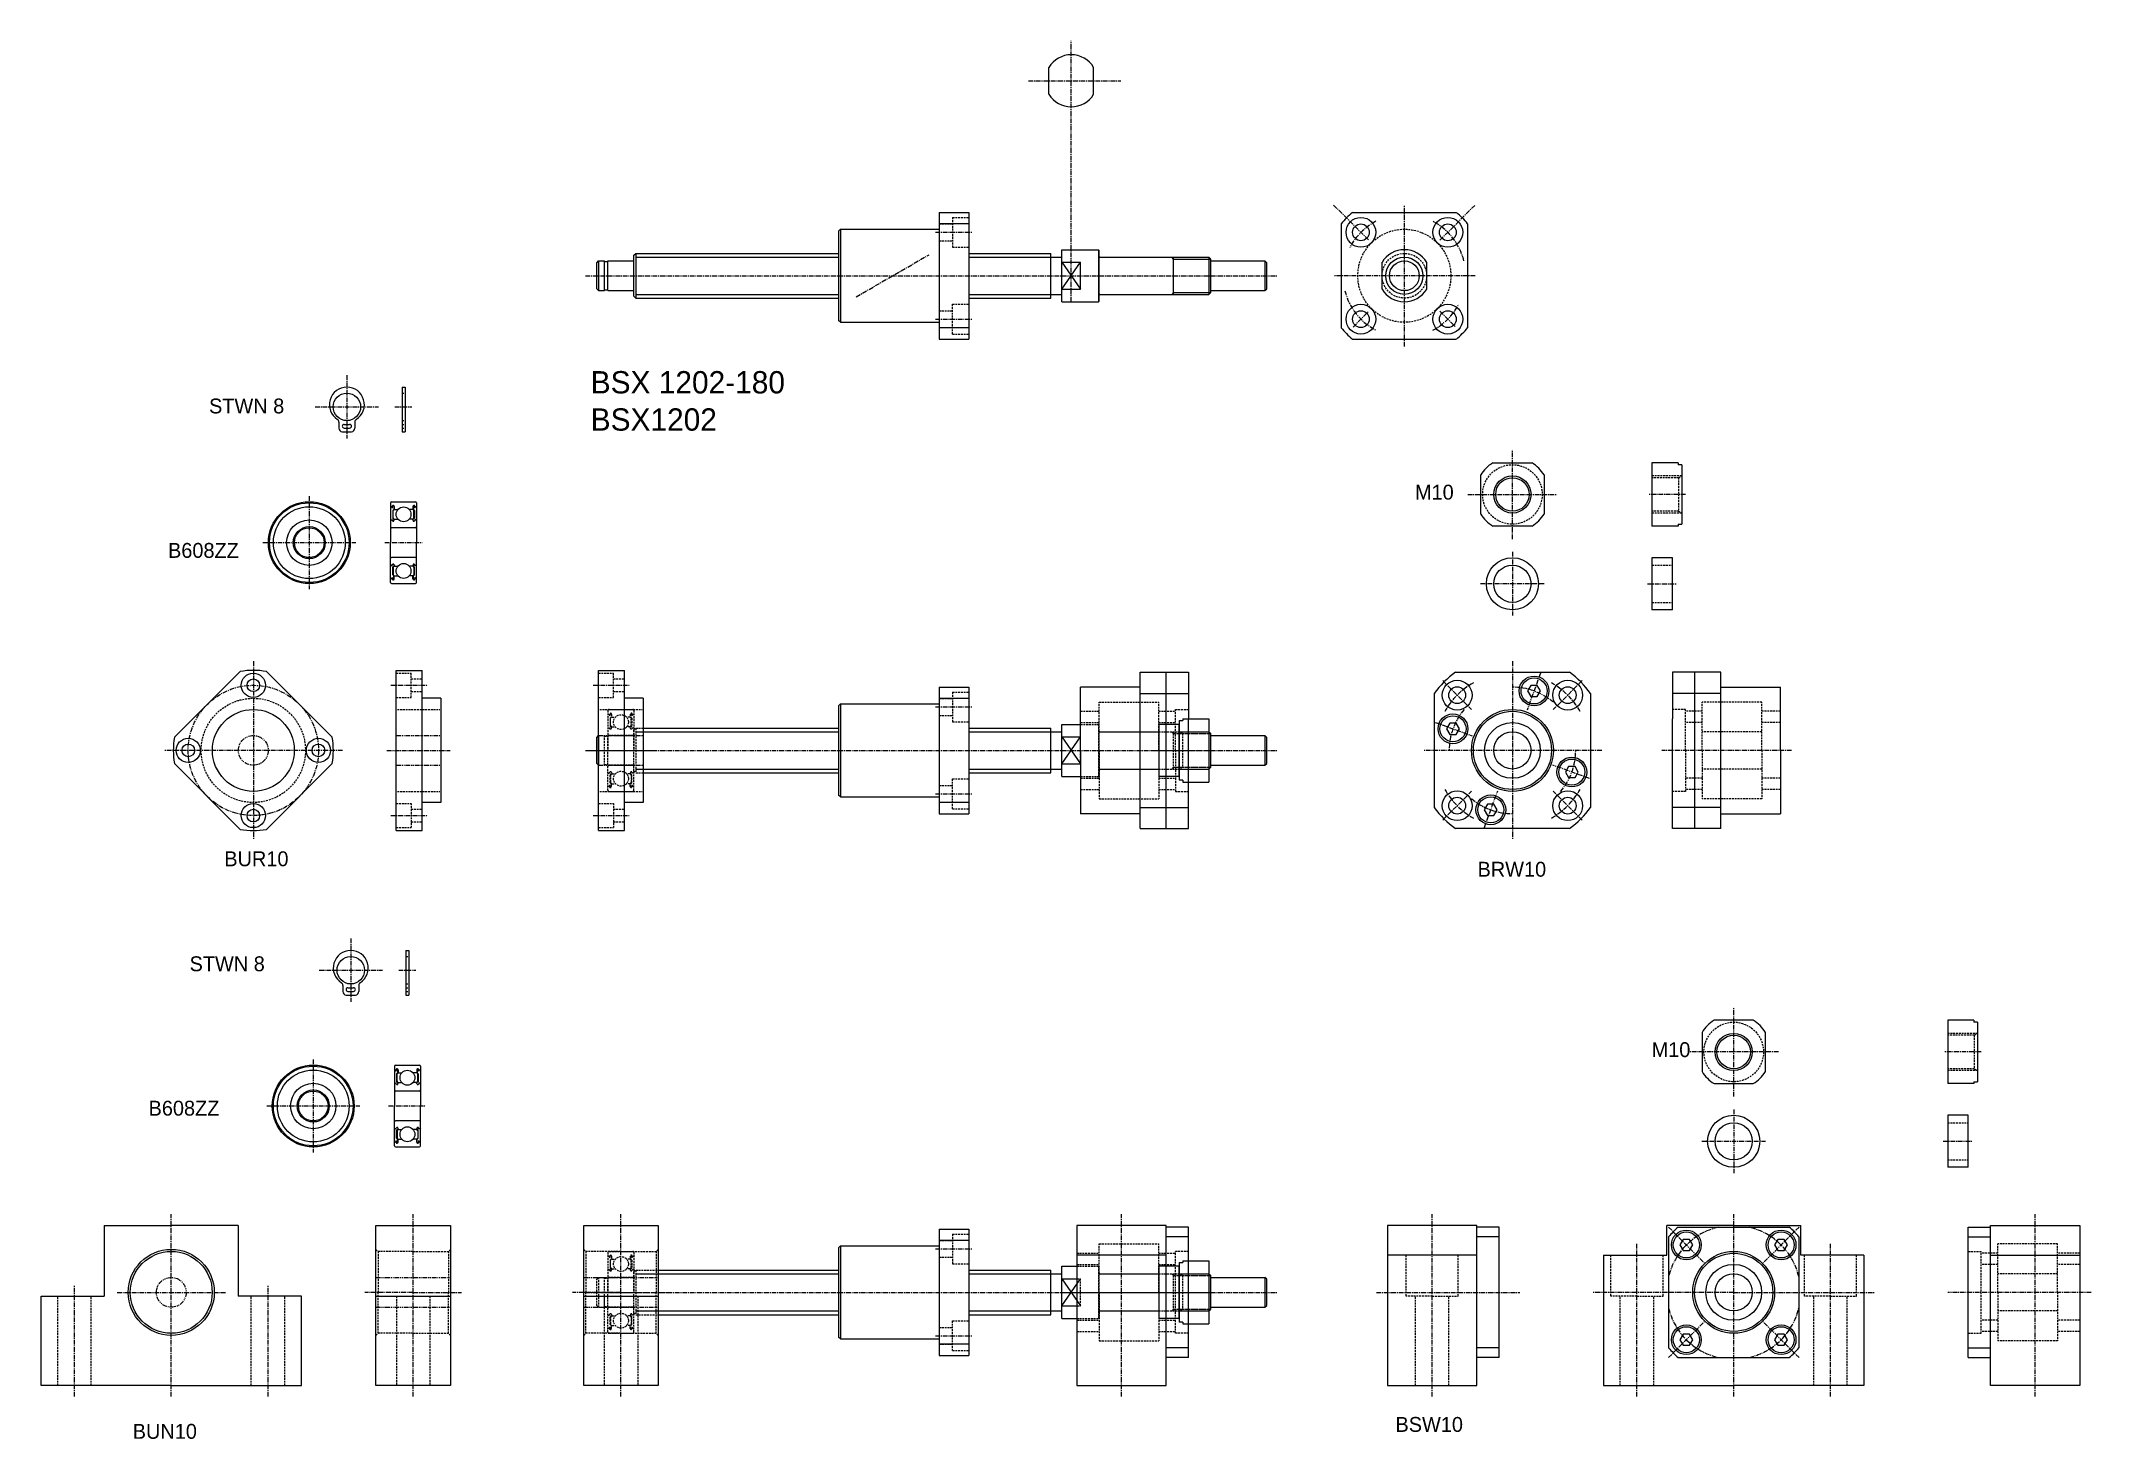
# Model space of a CAD drawing. Extents: x -129 to 421, y -253 to 123.
import ezdxf

# ---------------------------------------------------------------- set-up
doc = ezdxf.new("R2010")
doc.units = 0
for name, pattern in [('CENTER', [2, 1.25, -0.25, 0.25, -0.25]), ('DASHED', [0.75, 0.5, -0.25]), ('PHANTOM', [2.5, 1.25, -0.25, 0.25, -0.25, 0.25, -0.25])]:
    doc.linetypes.add(name, pattern=pattern)
doc.layers.get('0').update_dxf_attribs({"linetype": 'CONTINUOUS'})
doc.layers.add('CENTER', color=1, linetype='CENTER')

msp = doc.modelspace()

# ---------------------------------------------------------------- texts
at = {"color": 7, "linetype": 'CONTINUOUS'}
for s, height, p in [('BSX 1202-180', 6, (18.38, 28.38)), ('STWN 8', 4, (-84.17, 23.01)), ('BSX1202', 6, (18.38, 18.38)), ('STWN 8', 4, (-89.4, -126.86))]:
    msp.add_text(s, height=height, dxfattribs=at).set_placement(p)
for s, p in [('M10', (239.85, -0.14)), ('B608ZZ', (-95.19, -15.79)), ('BUR10', (-80.07, -98.65)), ('BRW10', (256.66, -101.46)), ('M10', (303.43, -149.93)), ('B608ZZ', (-100.42, -165.66)), ('BSW10', (234.61, -250.63)), ('BUN10', (-104.68, -252.49))]:
    msp.add_text(s, height=4).set_placement(p)

# ---------------------------------------------------------------- blocks, each defined once
blk = doc.blocks.new('BUN10-H')
at = {"color": 7, "linetype": 'CONTINUOUS'}
for p, q in [((-18, 0), (0, 0)), ((-18, 0), (-18, -19)), ((18, 0), (0, 0)), ((18, 0), (18, -19)), ((-35, -43), (-35, -19)), ((35, -43), (35, -19)), ((0, -43), (-35, -43)), ((0, -43), (35, -43))]:
    blk.add_line(p, q, dxfattribs=at)
at = {"color": 3, "linetype": 'DASHED'}
for p, q in [((-30.5, -43), (-30.5, -19)), ((-21.5, -43), (-21.5, -19)), ((21.5, -43), (21.5, -19)), ((30.5, -43), (30.5, -19))]:
    blk.add_line(p, q, dxfattribs=at)
at = {"color": 7, "linetype": 'CONTINUOUS'}
for points in [[(-35, -19), (-18, -19)], [(35, -19), (18, -19)]]:
    blk.add_lwpolyline(points, dxfattribs=at)
for radius in [11.55, 11]:
    blk.add_circle((0, -18), radius, dxfattribs=at)
at = {"color": 3, "linetype": 'PHANTOM'}
blk.add_circle((0, -18), 4, dxfattribs=at)
at = {"layer": 'CENTER', "color": 1, "linetype": 'CENTER'}
for p, q in [((0, -46), (0, 3)), ((-26, -46), (-26, -16)), ((26, -46), (26, -16)), ((-14.55, -18), (14.55, -18))]:
    blk.add_line(p, q, dxfattribs=at)
blk = doc.blocks.new('BUR10-H')
at = {"color": 7, "linetype": 'CONTINUOUS'}
for p, q in [((-21.21, 3.54), (-3.54, 21.21)), ((21.21, 3.54), (3.54, 21.21)), ((-3.54, -21.21), (-21.21, -3.54)), ((3.54, -21.21), (21.21, -3.54))]:
    blk.add_line(p, q, dxfattribs=at)
for centre, radius in [((0, 17.5), 3.25), ((0, 17.5), 1.7), ((0, 0), 11), ((-17.5, 0), 3.25), ((-17.5, 0), 1.7), ((17.5, 0), 3.25), ((17.5, 0), 1.7), ((0, -17.5), 3.25), ((0, -17.5), 1.7)]:
    blk.add_circle(centre, radius, dxfattribs=at)
at = {"color": 3, "linetype": 'DASHED'}
blk.add_circle((0, 0), 14, dxfattribs=at)
at = {"color": 3, "linetype": 'PHANTOM'}
blk.add_circle((0, 0), 4, dxfattribs=at)
at = {"color": 7, "linetype": 'CONTINUOUS'}
for start, end in [(80.516, 99.484), (170.516, 189.484), (350.516, 9.484), (260.516, 279.484)]:
    blk.add_arc((0, 0), 21.5, start, end, dxfattribs=at)
at = {"layer": 'CENTER'}
blk.add_line((0, 24), (0, -24), dxfattribs=at)
at = {"layer": 'CENTER', "linetype": 'CENTER'}
blk.add_line((24, 0), (-24, 0), dxfattribs=at)
blk.add_circle((0, 0), 17.5, dxfattribs=at)
blk = doc.blocks.new('BUR10-V')
at = {"color": 7, "linetype": 'CONTINUOUS'}
for p, q in [((-12, -21.5), (-12, 21.5)), ((-12, 21.5), (-5, 21.5)), ((-5, -21.5), (-5, 21.5)), ((0, 14), (-5, 14)), ((0, 14), (0, -14)), ((0, -14), (-5, -14)), ((-12, -21.5), (-5, -21.5))]:
    blk.add_line(p, q, dxfattribs=at)
at = {"color": 3, "linetype": 'DASHED'}
for p, q in [((-12, 20.75), (-8, 20.75)), ((-8, 14.25), (-8, 20.75)), ((-8, 19.2), (-5, 19.2)), ((-12, 14.25), (-8, 14.25)), ((-8, 15.8), (-5, 15.8)), ((-11.7, 11), (-0.3, 11)), ((-11.7, -11), (-0.3, -11)), ((-12, -14.25), (-8, -14.25)), ((-8, -14.25), (-8, -20.75)), ((-8, -15.8), (-5, -15.8)), ((-12, -20.75), (-8, -20.75)), ((-8, -19.2), (-5, -19.2))]:
    blk.add_line(p, q, dxfattribs=at)
at = {"color": 3, "linetype": 'PHANTOM'}
for p, q in [((-12, 4), (0, 4)), ((-12, -4), (0, -4))]:
    blk.add_line(p, q, dxfattribs=at)
at = {"layer": 'CENTER', "linetype": 'CENTER'}
for p, q in [((-13.5, 17.5), (-3.5, 17.5)), ((-14.5, 0), (2.5, 0)), ((-13.5, -17.5), (-3.5, -17.5))]:
    blk.add_line(p, q, dxfattribs=at)
blk = doc.blocks.new('M10NAT-V')
at = {"color": 7, "linetype": 'CONTINUOUS'}
for p, q in [((7, 8.5), (0, 8.5)), ((0, 8.5), (0, -8.5)), ((7, 8.5), (7, 8)), ((8, 8), (7, 8)), ((8, 8), (8, -8)), ((7, -8.5), (0, -8.5)), ((7, -8), (7, -8.5)), ((7, -8), (8, -8))]:
    blk.add_line(p, q, dxfattribs=at)
at = {"color": 3, "linetype": 'DASHED'}
for p, q in [((8, 5), (0, 5)), ((7.13, 4.5), (0, 4.5)), ((7.13, 4.5), (8, 5)), ((7.13, 4.5), (7.13, -4.5)), ((7.13, -4.5), (0, -4.5)), ((8, -5), (0, -5)), ((7.13, -4.5), (8, -5))]:
    blk.add_line(p, q, dxfattribs=at)
at = {"layer": 'CENTER', "color": 1, "linetype": 'CENTER'}
blk.add_line((9, 0), (-1, 0), dxfattribs=at)
blk = doc.blocks.new('BSX1202')
at = {"color": 7, "linetype": 'CONTINUOUS'}
for p, q in [((-8, 17), (-8, -17)), ((-8, 17), (0, 17)), ((0, 17), (0, -17)), ((-35, 12), (-34.5, 12.5)), ((-35, 12), (-35, -12)), ((-34.5, 12.5), (-8, 12.5)), ((-34.5, 12.5), (-34.5, -12.5)), ((0, 13.96), (-8, 13.96)), ((-90, 5.5), (-89.5, 6)), ((-89.5, 6), (-35, 6)), ((-89.5, 6), (-89.5, -6)), ((0, 6), (22, 6)), ((22, -6), (22, 6)), ((25, 7), (34.8, 7)), ((25, -7), (25, 7)), ((34.8, 7), (34.8, -7)), ((34.8, 7), (35, 6.8)), ((35, -6.8), (35, 6.8)), ((-100, 3.5), (-99.5, 4)), ((-100, -3.5), (-100, 3.5)), ((-99.5, 4), (-97.9, 4)), ((-99.5, 4), (-99.5, -4)), ((-97.9, -4), (-97.9, 4)), ((-97.9, 3.8), (-97, 3.8)), ((-97, -4), (-97, 4)), ((-97, 4), (-90.2, 4)), ((-90, -5.5), (-90, 5.5)), ((22, 5), (25, 5)), ((25, 3.61), (30, 3.61)), ((30, -3.61), (30, 3.61)), ((35.2, 5), (64.5, 5)), ((55, -5), (55, 5)), ((64.5, 5), (64.5, -5)), ((64.5, 5), (65, 4.5)), ((65, -4.5), (65, 4.5)), ((65, 4), (79.5, 4)), ((80, 3.5), (79.5, 4)), ((79.5, 4), (79.5, -4)), ((80, -3.5), (80, 3.5)), ((-100, -3.5), (-99.5, -4)), ((-99.5, -4), (-97.9, -4)), ((-97.9, -3.8), (-97, -3.8)), ((-97, -4), (-90.2, -4)), ((-90, -5.5), (-89.5, -6)), ((22, -5), (25, -5)), ((25, -3.61), (30, -3.61)), ((35.2, -5), (64.5, -5)), ((64.5, -5), (65, -4.5)), ((65, -4), (79.5, -4)), ((79.5, -4), (80, -3.5)), ((-89.5, -6), (-35, -6)), ((-75.88, -6), (-75.88, -6)), ((-62.25, -6), (-62.25, -6)), ((0, -6), (22, -6)), ((25, -7), (34.8, -7)), ((34.8, -7), (35, -6.8)), ((-34.5, -12.5), (-35, -12)), ((-34.5, -12.5), (-8, -12.5)), ((0, -13.96), (-8, -13.96)), ((-8, -17), (0, -17))]:
    blk.add_line(p, q, dxfattribs=at)
at = {"color": 3, "linetype": 'DASHED'}
for p, q in [((-8, 13.92), (-4.4, 13.92)), ((-4.4, 15.67), (-4.4, 7.67)), ((-4.4, 15.67), (0, 15.67)), ((-8, 9.42), (-4.4, 9.42)), ((-4.4, 7.67), (0, 7.67)), ((-8, -9.42), (-4.4, -9.42)), ((-4.4, -15.67), (-4.4, -7.67)), ((-4.4, -7.67), (0, -7.67)), ((-8, -13.92), (-4.4, -13.92)), ((-4.4, -15.67), (0, -15.67))]:
    blk.add_line(p, q, dxfattribs=at)
at = {"color": 3, "linetype": 'CONTINUOUS'}
for p, q in [((-89.5, 5), (-35, 5)), ((0, 5), (22, 5)), ((25, 3.61), (30, -3.61)), ((25, -3.61), (30, 3.61)), ((55, 4.5), (54.5, 5)), ((55, 4.5), (65, 4.5)), ((-89.5, -5), (-35, -5)), ((0, -5), (22, -5)), ((55, -4.5), (54.5, -5)), ((55, -4.5), (65, -4.5))]:
    blk.add_line(p, q, dxfattribs=at)
at = {"color": 7, "linetype": 'CONTINUOUS'}
for centre, start, end in [((-90.2, 4.2), 270, 0), ((35.2, 5.2), 180, 270), ((-90.2, -4.2), 0, 90), ((35.2, -5.2), 90, 180)]:
    blk.add_arc(centre, 0.2, start, end, dxfattribs=at)
at = {"layer": 'CENTER', "color": 1, "linetype": 'CENTER'}
for p, q in [((-9, 11.67), (1, 11.67)), ((-30.3, -5.66), (-10.7, 5.66)), ((-103, 0), (83, 0)), ((-9, -11.67), (1, -11.67))]:
    blk.add_line(p, q, dxfattribs=at)
blk = doc.blocks.new('BRW10-H')
at = {"color": 7, "linetype": 'CONTINUOUS'}
for p, q in [((-15.33, 21), (15.33, 21)), ((-21, 15.33), (-21, -15.33)), ((21, 15.33), (21, -15.33)), ((15.33, -21), (-15.33, -21))]:
    blk.add_line(p, q, dxfattribs=at)
for points in [[(4.95, 17.47), (4.08, 15.97), (4.95, 14.47), (6.68, 14.47), (7.55, 15.97), (6.68, 17.47)], [(-16.84, 7.31), (-17.71, 5.81), (-16.84, 4.31), (-15.11, 4.31), (-14.24, 5.81), (-15.11, 7.31)], [(15.11, -4.31), (14.24, -5.81), (15.11, -7.31), (16.84, -7.31), (17.71, -5.81), (16.84, -4.31)], [(-6.68, -14.47), (-7.55, -15.97), (-6.68, -17.47), (-4.95, -17.47), (-4.08, -15.97), (-4.95, -14.47)]]:
    blk.add_lwpolyline(points, close=True)
for centre, radius in [((-14.85, 14.85), 4), ((-14.85, 14.85), 2.25), ((5.81, 15.97), 4), ((14.85, 14.85), 4), ((14.85, 14.85), 2.25), ((-15.97, 5.81), 4), ((0, 0), 7.5), ((0, 0), 5), ((15.97, -5.81), 4), ((-14.85, -14.85), 4), ((14.85, -14.85), 4), ((-14.85, -14.85), 2.25), ((-5.81, -15.97), 4), ((14.85, -14.85), 2.25)]:
    blk.add_circle(centre, radius, dxfattribs=at)
for centre, radius in [((5.81, 15.97), 3.5), ((-15.97, 5.81), 3.5), ((0, 0), 11), ((0, 0), 10.5), ((15.97, -5.81), 3.5), ((-5.81, -15.97), 3.5)]:
    blk.add_circle(centre, radius)
for start, end in [(126.1289, 143.8711), (36.1289, 53.8711), (216.1289, 233.8711), (306.1289, 323.8711)]:
    blk.add_arc((0, 0), 26, start, end, dxfattribs=at)
at = {"layer": 'CENTER', "color": 1, "linetype": 'CENTER'}
for p, q in [((0, 24), (0, -24)), ((-18.74, 18.74), (-10.96, 10.96)), ((7.54, 20.72), (3.95, 10.85)), ((18.74, 18.74), (10.96, 10.96)), ((-20.72, 7.54), (-10.85, 3.95)), ((24, 0), (-24, 0)), ((20.72, -7.54), (10.85, -3.95)), ((-18.74, -18.74), (-10.96, -10.96)), ((-7.54, -20.72), (-3.95, -10.85)), ((18.74, -18.74), (10.96, -10.96))]:
    blk.add_line(p, q, dxfattribs=at)
for start, end in [(119.9507, 150.0493), (29.9507, 60.0493), (209.9507, 240.0493), (299.9507, 330.0493)]:
    blk.add_arc((0, 0), 21, start, end, dxfattribs=at)
at = {"layer": 'CENTER'}
for start, end in [(49.6715, 90.3285), (139.6715, 180.3285), (319.6715, 0.3285), (229.6715, 270.3285)]:
    blk.add_arc((0, 0), 17, start, end, dxfattribs=at)
blk = doc.blocks.new('BRW10-V')
at = {"color": 7, "linetype": 'CONTINUOUS'}
for p, q in [((-16, 21), (-29, 21)), ((-29, 21), (-29, 8.5)), ((-23, -21), (-23, 21)), ((-16, -21), (-16, 21)), ((-16, 17), (0, 17)), ((0, 0), (0, 17)), ((-16, 15.33), (-29, 15.33)), ((-29, -8.5), (-29, 8.5)), ((0, 0), (0, -17)), ((-29, -21), (-29, -8.5)), ((-16, -15.33), (-29, -15.33)), ((-16, -21), (-29, -21)), ((-16, -17), (0, -17))]:
    blk.add_line(p, q, dxfattribs=at)
at = {"color": 3, "linetype": 'DASHED'}
for p, q in [((-21, 0), (-21, 13)), ((-5, 13), (-21, 13)), ((-5, 0), (-5, 13)), ((-25.5, 11), (-29, 11)), ((-25.5, 0), (-25.5, 11)), ((-21, 10.5), (-25.5, 10.5)), ((-21, 7.5), (-25.5, 7.5)), ((0, 10.5), (-5, 10.5)), ((0, 7.5), (-5, 7.5)), ((-25.5, 0), (-25.5, -11)), ((-5, 5), (-21, 5)), ((-21, 0), (-21, -13)), ((-5, 0), (-5, -13)), ((-5, -5), (-21, -5)), ((-25.5, -11), (-29, -11)), ((-21, -7.5), (-25.5, -7.5)), ((-21, -10.5), (-25.5, -10.5)), ((0, -7.5), (-5, -7.5)), ((0, -10.5), (-5, -10.5)), ((-5, -13), (-21, -13))]:
    blk.add_line(p, q, dxfattribs=at)
at = {"layer": 'CENTER', "color": 1, "linetype": 'CENTER'}
blk.add_line((3, 0), (-31.85, 0), dxfattribs=at)
blk = doc.blocks.new('BSW10-H')
at = {"color": 7, "linetype": 'CONTINUOUS'}
for p, q in [((-18, 35), (-18, 43)), ((0, 43), (-18, 43)), ((-17.5, 39.92), (-17.5, 10.08)), ((-14.92, 42.5), (14.92, 42.5)), ((0, 43), (18, 43)), ((17.5, 39.92), (17.5, 10.08)), ((18, 35), (18, 43)), ((-35, 35), (-35, 0)), ((-35, 35), (-18, 35)), ((35, 35), (18, 35)), ((35, 35), (35, 0)), ((-14.92, 7.5), (14.92, 7.5)), ((-35, 0), (0, 0)), ((35, 0), (0, 0))]:
    blk.add_line(p, q, dxfattribs=at)
at = {"color": 3, "linetype": 'DASHED'}
for p, q in [((-33, 24), (-33, 35)), ((-19, 24), (-19, 35)), ((19, 24), (19, 35)), ((33, 24), (33, 35)), ((-26, 24), (-33, 24)), ((-30.5, 0), (-30.5, 24)), ((-26, 24), (-19, 24)), ((-21.5, 0), (-21.5, 24)), ((26, 24), (19, 24)), ((21.5, 0), (21.5, 24)), ((26, 24), (33, 24)), ((30.5, 0), (30.5, 24))]:
    blk.add_line(p, q, dxfattribs=at)
for points in [[(-13.59, 39.23), (-14.46, 37.73), (-13.59, 36.23), (-11.86, 36.23), (-11, 37.73), (-11.86, 39.23)], [(11.86, 39.23), (11, 37.73), (11.86, 36.23), (13.59, 36.23), (14.46, 37.73), (13.59, 39.23)], [(-13.59, 13.77), (-14.46, 12.27), (-13.59, 10.77), (-11.86, 10.77), (-11, 12.27), (-11.86, 13.77)], [(11.86, 13.77), (11, 12.27), (11.86, 10.77), (13.59, 10.77), (14.46, 12.27), (13.59, 13.77)]]:
    blk.add_lwpolyline(points, close=True)
at = {"color": 7, "linetype": 'CONTINUOUS'}
for centre, radius in [((-12.73, 37.73), 4), ((-12.73, 37.73), 3.5), ((12.73, 37.73), 4), ((12.73, 37.73), 3.5), ((0, 25), 11), ((0, 25), 7.5), ((0, 25), 5), ((-12.73, 12.27), 4), ((-12.73, 12.27), 3.5), ((12.73, 12.27), 4), ((12.73, 12.27), 3.5)]:
    blk.add_circle(centre, radius, dxfattribs=at)
blk.add_circle((0, 25), 10.5)
for start, end in [(130.4591, 139.5409), (40.4591, 49.5409), (220.4591, 229.5409), (310.4591, 319.5409)]:
    blk.add_arc((0, 25), 23, start, end, dxfattribs=at)
at = {"layer": 'CENTER', "color": 1, "linetype": 'CENTER'}
for p, q in [((0, -3), (0, 46)), ((-17.55, 42.55), (-7.9, 32.9)), ((17.55, 42.55), (7.9, 32.9)), ((-26, -3), (-26, 38)), ((26, -3), (26, 38)), ((0, 25), (-38, 25)), ((0, 25), (38, 25)), ((-17.55, 7.45), (-7.9, 17.1)), ((17.55, 7.45), (7.9, 17.1))]:
    blk.add_line(p, q, dxfattribs=at)
for start, end in [(103.5362, 166.4638), (13.5362, 76.4638), (193.5362, 256.4638), (283.5362, 346.4638)]:
    blk.add_arc((0, 25), 18, start, end, dxfattribs=at)
blk = doc.blocks.new('BSW10-V')
at = {"color": 7, "linetype": 'CONTINUOUS'}
for p, q in [((-30, -17.5), (-30, 17.5)), ((-30, 17.5), (-24, 17.5)), ((-24, 18), (0, 18)), ((-24, 17.15), (-24, 18)), ((-24, -17.15), (-24, 17.15)), ((0, 18), (0, -25)), ((-30, 14.92), (-24, 14.92)), ((-24, 10), (0, 10)), ((-30, -14.92), (-24, -14.92)), ((-30, -17.5), (-24, -17.5)), ((-24, -25), (-24, -17.15)), ((0, -25), (-24, -25))]:
    blk.add_line(p, q, dxfattribs=at)
at = {"color": 3, "linetype": 'DASHED'}
for p, q in [((-6, 13), (-22, 13)), ((-22, 0), (-22, 13)), ((-6, 0), (-6, 13)), ((-30, 11), (-26.5, 11)), ((-26.5, -11), (-26.5, 11)), ((-22, 10.5), (-26.5, 10.5)), ((-22, 7.5), (-26.5, 7.5)), ((0, 10.5), (-6, 10.5)), ((0, 7.5), (-6, 7.5)), ((-6, 5), (-22, 5)), ((-22, 0), (-22, -13)), ((-6, 0), (-6, -13)), ((-6, -5), (-22, -5)), ((-30, -11), (-26.5, -11)), ((-22, -7.5), (-26.5, -7.5)), ((-22, -10.5), (-26.5, -10.5)), ((0, -7.5), (-6, -7.5)), ((0, -10.5), (-6, -10.5)), ((-6, -13), (-22, -13))]:
    blk.add_line(p, q, dxfattribs=at)
at = {"layer": 'CENTER', "color": 1, "linetype": 'CENTER'}
for p, q in [((-12, -28), (-12, 21)), ((3, 0), (-35.5, 0))]:
    blk.add_line(p, q, dxfattribs=at)
blk = doc.blocks.new('BUN10-V')
at = {"color": 7, "linetype": 'CONTINUOUS'}
for p, q in [((-20, -25), (-20, 18)), ((-20, 18), (0, 18)), ((0, 18), (0, -25)), ((-20, -1), (0, -1)), ((0, -25), (-20, -25))]:
    blk.add_line(p, q, dxfattribs=at)
at = {"color": 3, "linetype": 'DASHED'}
for p, q in [((-20, 11.55), (-19.45, 11)), ((0, 11.55), (-0.55, 11)), ((-19.45, 11), (-19.45, 0)), ((-10, 11), (-19.45, 11)), ((-10, 11), (-0.55, 11)), ((-0.55, 11), (-0.55, 0)), ((-19.45, -11), (-19.45, 0)), ((-0.55, -11), (-0.55, 0)), ((-14.5, -1), (-14.5, -25)), ((-5.5, -1), (-5.5, -25)), ((-20, -11.55), (-19.45, -11)), ((-10, -11), (-19.45, -11)), ((-10, -11), (-0.55, -11)), ((0, -11.55), (-0.55, -11))]:
    blk.add_line(p, q, dxfattribs=at)
at = {"color": 3, "linetype": 'PHANTOM'}
for p, q in [((-20, 4), (0, 4)), ((-20, -4), (0, -4))]:
    blk.add_line(p, q, dxfattribs=at)
at = {"layer": 'CENTER', "color": 1, "linetype": 'CENTER'}
for p, q in [((-10, -28), (-10, 21)), ((-10, 0), (-23, 0)), ((-10, 0), (3, 0))]:
    blk.add_line(p, q, dxfattribs=at)
blk = doc.blocks.new('SP10')
at = {"color": 7, "linetype": 'CONTINUOUS'}
for p, q in [((0, 7), (0, -7)), ((5.5, 7), (0, 7)), ((5.5, -7), (5.5, 7)), ((5.5, -7), (0, -7))]:
    blk.add_line(p, q, dxfattribs=at)
at = {"color": 3, "linetype": 'DASHED'}
for p, q in [((0, 5), (5.5, 5)), ((0, -5), (5.5, -5))]:
    blk.add_line(p, q, dxfattribs=at)
at = {"layer": 'CENTER', "color": 1, "linetype": 'CENTER'}
blk.add_line((-1.25, 0), (6.75, 0), dxfattribs=at)
blk = doc.blocks.new('B608ZZ')
at = {"color": 3, "linetype": 'DASHED'}
for p, q in [((0, 10.7), (0, 0)), ((0, 9.75), (0.1, 9.65)), ((0, 6), (0.1, 6.1)), ((0.1, 9.65), (0.33, 9.65)), ((0.1, 6.1), (0.33, 6.1)), ((0.3, 11), (6.7, 11)), ((0.33, 9.65), (0.44, 9.83)), ((0.33, 6.1), (0.55, 5.84)), ((0.38, 9.47), (0.5, 9.4)), ((0.45, 9.58), (0.56, 9.77)), ((0.56, 9.52), (0.45, 9.58)), ((0.5, 9.4), (0.56, 9.52)), ((0.87, 8.95), (0.6, 8.68)), ((0.6, 8.68), (0.6, 6.5)), ((1, 8.89), (0.73, 8.63)), ((0.73, 6.5), (0.73, 8.63)), ((0.93, 6.5), (0.73, 6.5)), ((0.73, 6.36), (0.93, 6.36)), ((0.87, 9.68), (0.87, 8.95)), ((0.93, 6.36), (0.93, 6.5)), ((0.93, 5.92), (1.04, 6.21)), ((1, 9.68), (1, 8.89)), ((1, 9.05), (1.1, 8.95)), ((1.04, 6.21), (1.14, 6.3)), ((1.1, 8.95), (2.02, 8.95)), ((1.14, 6.3), (1.98, 6.3)), ((5.9, 8.95), (4.98, 8.95)), ((5.86, 6.3), (5.02, 6.3)), ((5.96, 6.21), (5.86, 6.3)), ((6, 9.05), (5.9, 8.95)), ((6.07, 5.92), (5.96, 6.21)), ((6, 9.68), (6, 8.89)), ((6, 8.89), (6.27, 8.63)), ((6.07, 6.5), (6.27, 6.5)), ((6.07, 6.36), (6.07, 6.5)), ((6.27, 6.36), (6.07, 6.36)), ((6.13, 9.68), (6.13, 8.95)), ((6.13, 8.95), (6.4, 8.68)), ((6.27, 6.5), (6.27, 8.63)), ((6.4, 8.68), (6.4, 6.5)), ((6.55, 9.58), (6.44, 9.77)), ((6.44, 9.52), (6.55, 9.58)), ((6.5, 9.4), (6.44, 9.52)), ((6.67, 6.1), (6.45, 5.84)), ((6.62, 9.47), (6.5, 9.4)), ((6.67, 9.65), (6.56, 9.83)), ((6.9, 9.65), (6.67, 9.65)), ((6.9, 6.1), (6.67, 6.1)), ((7, 9.75), (6.9, 9.65)), ((7, 6), (6.9, 6.1)), ((7, 10.7), (7, 0)), ((0, -10.7), (0, 0)), ((6.7, 4), (0.3, 4)), ((7, -10.7), (7, 0)), ((6.7, -4), (0.3, -4)), ((7, -5.35), (7, -5.35)), ((0, -6), (0.1, -6.1)), ((0, -9.75), (0.1, -9.65)), ((0.1, -6.1), (0.33, -6.1)), ((0.1, -9.65), (0.33, -9.65)), ((0.3, -11), (6.7, -11)), ((0.33, -6.1), (0.55, -5.84)), ((0.33, -9.65), (0.44, -9.83)), ((0.38, -9.47), (0.5, -9.4)), ((0.56, -9.52), (0.45, -9.58)), ((0.45, -9.58), (0.56, -9.77)), ((0.5, -9.4), (0.56, -9.52)), ((0.6, -8.68), (0.6, -6.5)), ((0.87, -8.95), (0.6, -8.68)), ((0.73, -6.36), (0.93, -6.36)), ((0.73, -6.5), (0.73, -8.63)), ((0.93, -6.5), (0.73, -6.5)), ((1, -8.89), (0.73, -8.63)), ((0.87, -9.68), (0.87, -8.95)), ((0.93, -5.92), (1.04, -6.21)), ((0.93, -6.36), (0.93, -6.5)), ((1, -9.68), (1, -8.89)), ((1, -9.05), (1.1, -8.95)), ((1.04, -6.21), (1.14, -6.3)), ((1.1, -8.95), (2.02, -8.95)), ((1.14, -6.3), (1.98, -6.3)), ((5.9, -8.95), (4.98, -8.95)), ((5.86, -6.3), (5.02, -6.3)), ((5.96, -6.21), (5.86, -6.3)), ((6, -9.05), (5.9, -8.95)), ((6.07, -5.92), (5.96, -6.21)), ((6, -8.89), (6.27, -8.63)), ((6, -9.68), (6, -8.89)), ((6.27, -6.36), (6.07, -6.36)), ((6.07, -6.36), (6.07, -6.5)), ((6.07, -6.5), (6.27, -6.5)), ((6.13, -8.95), (6.4, -8.68)), ((6.13, -9.68), (6.13, -8.95)), ((6.27, -6.5), (6.27, -8.63)), ((6.4, -8.68), (6.4, -6.5)), ((6.5, -9.4), (6.44, -9.52)), ((6.44, -9.52), (6.55, -9.58)), ((6.55, -9.58), (6.44, -9.77)), ((6.67, -6.1), (6.45, -5.84)), ((6.62, -9.47), (6.5, -9.4)), ((6.67, -9.65), (6.56, -9.83)), ((6.9, -6.1), (6.67, -6.1)), ((6.9, -9.65), (6.67, -9.65)), ((7, -6), (6.9, -6.1)), ((7, -9.75), (6.9, -9.65)), ((7, -8.03), (7, -8.02))]:
    blk.add_line(p, q, dxfattribs=at)
for centre in [(3.5, 7.6), (3.5, -7.6)]:
    blk.add_circle(centre, 2, dxfattribs=at)
for centre, radius, start, end in [((0.3, 10.7), 0.3, 90, 180), ((0.45, 9.58), 0.133, 149.9969, 240.0013), ((0.7, 9.68), 0.299, 0, 150.0002), ((0.72, 5.98), 0.224, 220.001, 343.1517), ((0.7, 9.68), 0.166, 0, 150.0044), ((0.73, 6.5), 0.133, 180.0001, 270), ((6.3, 9.68), 0.299, 29.9998, 180), ((6.28, 5.98), 0.224, 196.8483, 319.999), ((6.3, 9.68), 0.166, 29.9956, 180), ((6.27, 6.5), 0.133, 270, 359.9999), ((6.55, 9.58), 0.133, 299.9987, 30.0031), ((6.7, 10.7), 0.3, 0, 90), ((0.3, 4.3), 0.3, 180, 270), ((6.7, 4.3), 0.3, 270, 0), ((0.3, -4.3), 0.3, 90, 180), ((6.7, -4.3), 0.3, 0, 90), ((0.3, -10.7), 0.3, 180, 270), ((0.45, -9.58), 0.133, 119.9987, 210.0031), ((0.7, -9.68), 0.299, 209.9998, 0), ((0.72, -5.98), 0.224, 16.8483, 139.999), ((0.7, -9.68), 0.166, 209.9956, 0), ((0.73, -6.5), 0.133, 90, 179.9999), ((6.3, -9.68), 0.299, 180, 330.0002), ((6.28, -5.98), 0.224, 40.001, 163.1517), ((6.3, -9.68), 0.166, 180, 330.0044), ((6.27, -6.5), 0.133, 0.0001, 90), ((6.55, -9.58), 0.133, 329.9969, 60.0013), ((6.7, -10.7), 0.3, 270, 0)]:
    blk.add_arc(centre, radius, start, end, dxfattribs=at)
at = {"layer": 'CENTER', "color": 1, "linetype": 'CENTER'}
blk.add_line((-1.56, 0), (8.49, 0), dxfattribs=at)
blk = doc.blocks.new('BSX1202-2')
at = {"color": 7, "linetype": 'CONTINUOUS'}
for p, q in [((-8, 17), (-8, -17)), ((-8, 17), (0, 17)), ((0, 17), (0, -17)), ((-35, 12), (-34.5, 12.5)), ((-35, 12), (-35, -12)), ((-34.5, 12.5), (-8, 12.5)), ((-34.5, 12.5), (-34.5, -12.5)), ((0, 13.9642), (-8, 13.9642)), ((-87.5, 6), (-35, 6)), ((0, 6), (22, 6)), ((22, -6), (22, 6)), ((25, -7), (25, 7)), ((25, 7), (30, 7)), ((-100, 3.5), (-99.5, 4)), ((-100, -3.5), (-100, 3.5)), ((-99.5, 4), (-99.5, -4)), ((22, 5), (25, 5)), ((25, 3.6055), (30, 3.6055)), ((64.5, 5), (64.5, -5)), ((64.5, 5), (65, 4.5)), ((65, -4.5), (65, 4.5)), ((65, 4), (79.5, 4)), ((80, 3.5), (79.5, 4)), ((79.5, 4), (79.5, -4)), ((80, -3.5), (80, 3.5)), ((-100, -3.5), (-99.5, -4)), ((22, -5), (25, -5)), ((25, -3.6055), (30, -3.6055)), ((64.5, -5), (65, -4.5)), ((65, -4), (79.5, -4)), ((79.5, -4), (80, -3.5)), ((-87.5, -6), (-35, -6)), ((-75.875, -6), (-75.875, -5.9999)), ((-62.25, -6), (-62.2499, -6)), ((0, -6), (22, -6)), ((25, -7), (30, -7)), ((-34.5, -12.5), (-35, -12)), ((-34.5, -12.5), (-8, -12.5)), ((0, -13.9642), (-8, -13.9642)), ((-8, -17), (0, -17))]:
    blk.add_line(p, q, dxfattribs=at)
at = {"color": 3, "linetype": 'DASHED'}
for p, q in [((-8, 13.917), (-4.4, 13.917)), ((-4.4, 15.667), (-4.4, 7.667)), ((-4.4, 15.667), (0, 15.667)), ((-90, 5.5), (-89.5, 6)), ((-89.5, 6), (-89.5, -6)), ((-89.5, 6), (-87.5, 6)), ((-8, 9.417), (-4.4, 9.417)), ((-4.4, 7.667), (0, 7.667)), ((30, 7), (34.8, 7)), ((34.8, 7), (34.8, -7)), ((34.8, 7), (35, 6.8)), ((35, -6.8), (35, 6.8)), ((-99.5, 4), (-97.9, 4)), ((-97.9, -4), (-97.9, 4)), ((-97.9, 3.8), (-97, 3.8)), ((-97, 4), (-90.2, 4)), ((-97, -4), (-97, 4)), ((-90, -5.5), (-90, 5.5)), ((30, -3.6055), (30, 3.6055)), ((35.2, 5), (64.5, 5)), ((55, 4.5), (54.5, 5)), ((55, -5), (55, 5)), ((55, 4.5), (65, 4.5)), ((-99.5, -4), (-97.9, -4)), ((-97.9, -3.8), (-97, -3.8)), ((-97, -4), (-90.2, -4)), ((-90, -5.5), (-89.5, -6)), ((35.2, -5), (64.5, -5)), ((55, -4.5), (54.5, -5)), ((55, -4.5), (65, -4.5)), ((-89.5, -6), (-87.5, -6)), ((-8, -9.417), (-4.4, -9.417)), ((-4.4, -15.667), (-4.4, -7.667)), ((-4.4, -7.667), (0, -7.667)), ((30, -7), (34.8, -7)), ((34.8, -7), (35, -6.8)), ((-8, -13.917), (-4.4, -13.917)), ((-4.4, -15.667), (0, -15.667))]:
    blk.add_line(p, q, dxfattribs=at)
at = {"color": 3, "linetype": 'CONTINUOUS'}
for p, q in [((-89.5, 5), (-35, 5)), ((0, 5), (22, 5)), ((25, 3.6055), (30, -3.6055)), ((25, -3.6055), (30, 3.6055)), ((-89.5, -5), (-35, -5)), ((0, -5), (22, -5))]:
    blk.add_line(p, q, dxfattribs=at)
at = {"color": 3, "linetype": 'DASHED'}
for centre, start, end in [((-90.2, 4.2), 270, 0), ((35.2, 5.2), 180, 270), ((-90.2, -4.2), 0, 90), ((35.2, -5.2), 90, 180)]:
    blk.add_arc(centre, 0.2, start, end, dxfattribs=at)
at = {"layer": 'CENTER', "color": 1, "linetype": 'CENTER'}
for p, q in [((-9, 11.667), (1, 11.667)), ((-103, 0), (83, 0)), ((-9, -11.667), (1, -11.667))]:
    blk.add_line(p, q, dxfattribs=at)
blk = doc.blocks.new('BSX1202-3')
at = {"color": 7, "linetype": 'CONTINUOUS'}
for p, q in [((-8, 17), (-8, -17)), ((-8, 17), (0, 17)), ((0, 17), (0, -17)), ((-35, 12), (-34.5, 12.5)), ((-35, 12), (-35, -12)), ((-34.5, 12.5), (-8, 12.5)), ((-34.5, 12.5), (-34.5, -12.5)), ((0, 13.9642), (-8, 13.9642)), ((-83.5, 6), (-35, 6)), ((0, 6), (22, 6)), ((22, -6), (22, 6)), ((25, -7), (25, 7)), ((25, 7), (29, 7)), ((22, 5), (25, 5)), ((25, 3.6055), (29, 3.6055)), ((64.5, 5), (64.5, -5)), ((64.5, 5), (65, 4.5)), ((65, -4.5), (65, 4.5)), ((65, 4), (79.5, 4)), ((79.5, 4), (79.5, -4)), ((80, 3.5), (79.5, 4)), ((80, -3.5), (80, 3.5)), ((22, -5), (25, -5)), ((25, -3.6055), (29, -3.6055)), ((64.5, -5), (65, -4.5)), ((65, -4), (79.5, -4)), ((79.5, -4), (80, -3.5)), ((-83.5, -6), (-35, -6)), ((-75.875, -6), (-75.875, -5.9999)), ((-62.25, -6), (-62.2499, -6)), ((0, -6), (22, -6)), ((25, -7), (29, -7)), ((-34.5, -12.5), (-35, -12)), ((-34.5, -12.5), (-8, -12.5)), ((0, -13.9642), (-8, -13.9642)), ((-8, -17), (0, -17))]:
    blk.add_line(p, q, dxfattribs=at)
at = {"color": 3, "linetype": 'DASHED'}
for p, q in [((-8, 13.917), (-4.4, 13.917)), ((-4.4, 15.667), (-4.4, 7.667)), ((-4.4, 15.667), (0, 15.667)), ((-90, 5.5), (-89.5, 6)), ((-89.5, 6), (-89.5, -6)), ((-89.5, 6), (-83.5, 6)), ((-8, 9.417), (-4.4, 9.417)), ((-4.4, 7.667), (0, 7.667)), ((29, 7), (34.8, 7)), ((34.8, 7), (34.8, -7)), ((34.8, 7), (35, 6.8)), ((35, -6.8), (35, 6.8)), ((-100, 3.5), (-99.5, 4)), ((-100, -3.5), (-100, 3.5)), ((-99.5, 4), (-99.5, -4)), ((-99.5, 4), (-97.9, 4)), ((-97.9, -4), (-97.9, 4)), ((-97.9, 3.8), (-97, 3.8)), ((-97, -4), (-97, 4)), ((-97, 4), (-90.2, 4)), ((-90, -5.5), (-90, 5.5)), ((29, 3.6055), (30, 3.6055)), ((30, -3.6055), (30, 3.6055)), ((35.2, 5), (64.5, 5)), ((55, 4.5), (54.5, 5)), ((55, -5), (55, 5)), ((55, 4.5), (65, 4.5)), ((-100, -3.5), (-99.5, -4)), ((-99.5, -4), (-97.9, -4)), ((-97.9, -3.8), (-97, -3.8)), ((-97, -4), (-90.2, -4)), ((-90, -5.5), (-89.5, -6)), ((29, -3.6055), (30, -3.6055)), ((35.2, -5), (64.5, -5)), ((55, -4.5), (54.5, -5)), ((55, -4.5), (65, -4.5)), ((-89.5, -6), (-83.5, -6)), ((-8, -9.417), (-4.4, -9.417)), ((-4.4, -7.667), (0, -7.667)), ((-4.4, -15.667), (-4.4, -7.667)), ((29, -7), (34.8, -7)), ((34.8, -7), (35, -6.8)), ((-8, -13.917), (-4.4, -13.917)), ((-4.4, -15.667), (0, -15.667))]:
    blk.add_line(p, q, dxfattribs=at)
at = {"color": 3, "linetype": 'CONTINUOUS'}
for p, q in [((-89.5, 5), (-35, 5)), ((0, 5), (22, 5)), ((25, -3.6055), (30, 3.6055)), ((25, 3.6055), (30, -3.6055)), ((-89.5, -5), (-35, -5)), ((0, -5), (22, -5))]:
    blk.add_line(p, q, dxfattribs=at)
at = {"color": 3, "linetype": 'DASHED'}
for centre, start, end in [((-90.2, 4.2), 270, 0), ((35.2, 5.2), 180, 270), ((-90.2, -4.2), 0, 90), ((35.2, -5.2), 90, 180)]:
    blk.add_arc(centre, 0.2, start, end, dxfattribs=at)
at = {"layer": 'CENTER', "color": 1, "linetype": 'CENTER'}
for p, q in [((-9, 11.667), (1, 11.667)), ((-103, 0), (83, 0)), ((-9, -11.667), (1, -11.667))]:
    blk.add_line(p, q, dxfattribs=at)

# ---------------------------------------------------------------- linework, layer by layer
at = {"color": 7, "linetype": 'CONTINUOUS'}
for p, q in [((141.5, 108.78), (141.5, 115.99)), ((153.5, 108.78), (153.5, 115.99)), ((220, 73.96), (220, 46.04)), ((223.04, 77), (250.96, 77)), ((254, 73.96), (254, 46.04)), ((231, 56.39), (231, 63.61)), ((243, 56.39), (243, 63.61)), ((220, 46.04), (220, 46.04)), ((254, 46.04), (254, 46.04)), ((223.04, 43), (250.96, 43)), ((-32.31, 30.08), (-32.31, 18.08)), ((-32.31, 30.08), (-31.51, 30.08)), ((-31.51, 30.08), (-31.51, 18.08)), ((-49.29, 20.68), (-49.29, 19.08)), ((-48.39, 18.08), (-45.89, 18.08)), ((-47.89, 20.08), (-46.39, 20.08)), ((-47.89, 19.08), (-46.39, 19.08)), ((-47.14, 21.08), (-47.14, 20.08)), ((-47.14, 19.08), (-47.14, 18.08)), ((-44.99, 20.68), (-44.99, 19.08)), ((-32.31, 18.08), (-31.51, 18.08)), ((257.53, -4.03), (257.53, 6.51)), ((260.76, 9.74), (271.29, 9.74)), ((274.53, 6.51), (274.53, -4.03)), ((303.53, 9.74), (303.53, -7.26)), ((310.53, 9.74), (303.53, 9.74)), ((310.53, 9.74), (310.53, 9.24)), ((311.53, 9.24), (310.53, 9.24)), ((311.53, 9.24), (311.53, -6.76)), ((271.29, -7.26), (260.76, -7.26)), ((310.53, -7.26), (303.53, -7.26)), ((310.53, -6.76), (311.53, -6.76)), ((310.53, -6.76), (310.53, -7.26)), ((-31.26, -121.28), (-31.26, -133.28)), ((-31.26, -121.28), (-30.46, -121.28)), ((-30.46, -121.28), (-30.46, -133.28)), ((-48.24, -130.68), (-48.24, -132.28)), ((-46.84, -131.28), (-45.34, -131.28)), ((-46.09, -130.28), (-46.09, -131.28)), ((-43.94, -130.68), (-43.94, -132.28)), ((-47.34, -133.28), (-44.84, -133.28)), ((-46.84, -132.28), (-45.34, -132.28)), ((-46.09, -132.28), (-46.09, -133.28)), ((-31.26, -133.28), (-30.46, -133.28)), ((330.76, -140.05), (320.22, -140.05)), ((382.99, -140.05), (382.99, -157.05)), ((389.99, -140.05), (382.99, -140.05)), ((389.99, -140.05), (389.99, -140.55)), ((390.99, -140.55), (389.99, -140.55)), ((390.99, -140.55), (390.99, -156.55)), ((316.99, -143.28), (316.99, -153.82)), ((333.99, -153.82), (333.99, -143.28)), ((320.22, -157.05), (330.76, -157.05)), ((389.99, -157.05), (382.99, -157.05)), ((389.99, -156.55), (389.99, -157.05)), ((389.99, -156.55), (390.99, -156.55)), ((382.99, -165.55), (382.99, -179.55)), ((388.49, -165.55), (382.99, -165.55)), ((388.49, -179.55), (388.49, -165.55)), ((388.49, -179.55), (382.99, -179.55)), ((256.49, -195.14), (232.49, -195.14)), ((232.49, -195.14), (232.49, -238.14)), ((256.49, -195.99), (256.49, -195.14)), ((262.49, -195.64), (256.49, -195.64)), ((256.49, -230.29), (256.49, -195.99)), ((262.49, -198.21), (256.49, -198.21)), ((262.49, -230.64), (262.49, -195.64)), ((256.49, -203.14), (232.49, -203.14)), ((262.49, -228.06), (256.49, -228.06)), ((256.49, -238.14), (256.49, -230.29)), ((262.49, -230.64), (256.49, -230.64)), ((232.49, -238.14), (256.49, -238.14))]:
    msp.add_line(p, q, dxfattribs=at)
at = {"color": 3, "linetype": 'DASHED'}
for p, q in [((-32.31, 28.48), (-31.51, 28.48)), ((-32.31, 21.08), (-31.51, 21.08)), ((-32.31, 20.08), (-31.51, 20.08)), ((-32.31, 19.08), (-31.51, 19.08)), ((311.53, 6.24), (303.53, 6.24)), ((310.66, 5.74), (303.53, 5.74)), ((310.66, 5.74), (311.53, 6.24)), ((310.66, 5.74), (310.66, -3.26)), ((310.66, -3.26), (303.53, -3.26)), ((311.53, -3.76), (303.53, -3.76)), ((310.66, -3.26), (311.53, -3.76)), ((-31.26, -122.88), (-30.46, -122.88)), ((-31.26, -130.28), (-30.46, -130.28)), ((-31.26, -131.28), (-30.46, -131.28)), ((-31.26, -132.28), (-30.46, -132.28)), ((390.99, -143.55), (382.99, -143.55)), ((390.12, -144.05), (382.99, -144.05)), ((390.12, -144.05), (390.99, -143.55)), ((390.12, -144.05), (390.12, -153.05)), ((390.12, -153.05), (382.99, -153.05)), ((390.99, -153.55), (382.99, -153.55)), ((390.12, -153.05), (390.99, -153.55)), ((382.99, -167.55), (388.49, -167.55)), ((382.99, -177.55), (388.49, -177.55)), ((237.49, -214.14), (237.49, -203.14)), ((251.49, -214.14), (251.49, -203.14)), ((244.49, -214.14), (237.49, -214.14)), ((239.99, -238.14), (239.99, -214.14)), ((244.49, -214.14), (251.49, -214.14)), ((248.99, -238.14), (248.99, -214.14))]:
    msp.add_line(p, q, dxfattribs=at)
for p, q in [((-35.41, -1.01), (-35.41, -11.71)), ((-35.41, -1.96), (-35.31, -2.06)), ((-35.31, -2.06), (-35.08, -2.06)), ((-35.11, -0.71), (-28.71, -0.71)), ((-35.08, -2.06), (-34.97, -1.88)), ((-35.03, -2.24), (-34.92, -2.31)), ((-34.96, -2.13), (-34.86, -1.94)), ((-34.85, -2.19), (-34.96, -2.13)), ((-34.92, -2.31), (-34.85, -2.19)), ((-34.55, -2.76), (-34.81, -3.03)), ((-34.81, -3.03), (-34.81, -5.21)), ((-34.41, -2.81), (-34.68, -3.08)), ((-34.68, -5.21), (-34.68, -3.08)), ((-34.48, -5.21), (-34.68, -5.21)), ((-34.68, -5.34), (-34.48, -5.34)), ((-34.55, -2.03), (-34.55, -2.76)), ((-34.48, -5.34), (-34.48, -5.21)), ((-34.48, -5.79), (-34.38, -5.5)), ((-34.41, -2.03), (-34.41, -2.81)), ((-34.41, -2.66), (-34.31, -2.76)), ((-34.38, -5.5), (-34.28, -5.41)), ((-34.31, -2.76), (-33.39, -2.76)), ((-34.28, -5.41), (-33.43, -5.41)), ((-29.51, -2.76), (-30.44, -2.76)), ((-29.55, -5.41), (-30.39, -5.41)), ((-29.45, -5.5), (-29.55, -5.41)), ((-29.41, -2.66), (-29.51, -2.76)), ((-29.35, -5.79), (-29.45, -5.5)), ((-29.41, -2.03), (-29.41, -2.81)), ((-29.41, -2.81), (-29.15, -3.08)), ((-29.35, -5.34), (-29.35, -5.21)), ((-29.35, -5.21), (-29.15, -5.21)), ((-29.15, -5.34), (-29.35, -5.34)), ((-29.28, -2.03), (-29.28, -2.76)), ((-29.28, -2.76), (-29.01, -3.03)), ((-29.15, -5.21), (-29.15, -3.08)), ((-29.01, -3.03), (-29.01, -5.21)), ((-28.98, -2.19), (-28.86, -2.13)), ((-28.91, -2.31), (-28.98, -2.19)), ((-28.86, -2.13), (-28.97, -1.94)), ((-28.8, -2.24), (-28.91, -2.31)), ((-28.75, -2.06), (-28.86, -1.88)), ((-28.51, -2.06), (-28.75, -2.06)), ((-28.41, -1.96), (-28.51, -2.06)), ((-28.41, -1.01), (-28.41, -11.71)), ((-35.41, -5.71), (-35.31, -5.61)), ((-35.31, -5.61), (-35.08, -5.61)), ((-28.71, -7.71), (-35.11, -7.71)), ((-35.08, -5.61), (-34.87, -5.87)), ((-28.75, -5.61), (-28.96, -5.87)), ((-28.51, -5.61), (-28.75, -5.61)), ((-28.41, -5.71), (-28.51, -5.61)), ((-35.41, -22.41), (-35.41, -11.71)), ((-28.71, -15.71), (-35.11, -15.71)), ((-28.41, -22.41), (-28.41, -11.71)), ((-35.41, -17.71), (-35.31, -17.81)), ((-35.41, -21.46), (-35.31, -21.36)), ((-35.31, -17.81), (-35.08, -17.81)), ((-35.31, -21.36), (-35.08, -21.36)), ((-35.08, -17.81), (-34.87, -17.55)), ((-35.08, -21.36), (-34.97, -21.54)), ((-35.03, -21.18), (-34.92, -21.11)), ((-34.85, -21.23), (-34.96, -21.29)), ((-34.96, -21.29), (-34.86, -21.48)), ((-34.92, -21.11), (-34.85, -21.23)), ((-34.81, -20.39), (-34.81, -18.21)), ((-34.55, -20.66), (-34.81, -20.39)), ((-34.68, -18.07), (-34.48, -18.07)), ((-34.68, -18.21), (-34.68, -20.34)), ((-34.48, -18.21), (-34.68, -18.21)), ((-34.41, -20.6), (-34.68, -20.34)), ((-34.55, -21.39), (-34.55, -20.66)), ((-34.48, -17.63), (-34.38, -17.92)), ((-34.48, -18.07), (-34.48, -18.21)), ((-34.41, -21.39), (-34.41, -20.6)), ((-34.41, -20.76), (-34.31, -20.66)), ((-34.38, -17.92), (-34.28, -18.01)), ((-34.31, -20.66), (-33.39, -20.66)), ((-34.28, -18.01), (-33.43, -18.01)), ((-29.51, -20.66), (-30.44, -20.66)), ((-29.55, -18.01), (-30.39, -18.01)), ((-29.45, -17.92), (-29.55, -18.01)), ((-29.41, -20.76), (-29.51, -20.66)), ((-29.35, -17.63), (-29.45, -17.92)), ((-29.41, -20.6), (-29.15, -20.34)), ((-29.41, -21.39), (-29.41, -20.6)), ((-29.35, -18.07), (-29.35, -18.21)), ((-29.15, -18.07), (-29.35, -18.07)), ((-29.35, -18.21), (-29.15, -18.21)), ((-29.28, -20.66), (-29.01, -20.39)), ((-29.28, -21.39), (-29.28, -20.66)), ((-29.15, -18.21), (-29.15, -20.34)), ((-29.01, -20.39), (-29.01, -18.21)), ((-28.91, -21.11), (-28.98, -21.23)), ((-28.98, -21.23), (-28.86, -21.29)), ((-28.86, -21.29), (-28.97, -21.48)), ((-28.75, -17.81), (-28.96, -17.55)), ((-28.8, -21.18), (-28.91, -21.11)), ((-28.75, -21.36), (-28.86, -21.54)), ((-28.51, -17.81), (-28.75, -17.81)), ((-28.51, -21.36), (-28.75, -21.36)), ((-28.41, -17.71), (-28.51, -17.81)), ((-28.41, -21.46), (-28.51, -21.36)), ((-28.41, -17.06), (-28.41, -17.06)), ((-28.41, -19.73), (-28.41, -19.73)), ((-35.11, -22.71), (-28.71, -22.71)), ((-34.36, -152.37), (-34.36, -163.07)), ((-34.36, -153.32), (-34.26, -153.42)), ((-34.26, -153.42), (-34.03, -153.42)), ((-34.06, -152.07), (-27.66, -152.07)), ((-34.03, -153.42), (-33.92, -153.24)), ((-33.98, -153.6), (-33.86, -153.67)), ((-33.91, -153.49), (-33.8, -153.3)), ((-33.8, -153.55), (-33.91, -153.49)), ((-33.86, -153.67), (-33.8, -153.55)), ((-33.5, -154.12), (-33.76, -154.39)), ((-33.36, -154.17), (-33.63, -154.44)), ((-33.5, -153.38), (-33.5, -154.12)), ((-33.36, -153.38), (-33.36, -154.17)), ((-33.36, -154.02), (-33.26, -154.12)), ((-33.26, -154.12), (-32.34, -154.12)), ((-28.46, -154.12), (-29.39, -154.12)), ((-28.36, -154.02), (-28.46, -154.12)), ((-28.36, -153.38), (-28.36, -154.17)), ((-28.36, -154.17), (-28.1, -154.44)), ((-28.23, -153.38), (-28.23, -154.12)), ((-28.23, -154.12), (-27.96, -154.39)), ((-27.93, -153.55), (-27.81, -153.49)), ((-27.86, -153.67), (-27.93, -153.55)), ((-27.81, -153.49), (-27.92, -153.3)), ((-27.74, -153.6), (-27.86, -153.67)), ((-27.7, -153.42), (-27.8, -153.24)), ((-27.46, -153.42), (-27.7, -153.42)), ((-27.36, -153.32), (-27.46, -153.42)), ((-27.36, -152.37), (-27.36, -163.07)), ((-34.36, -157.07), (-34.26, -156.97)), ((-34.26, -156.97), (-34.03, -156.97)), ((-27.66, -159.07), (-34.06, -159.07)), ((-34.03, -156.97), (-33.81, -157.23)), ((-33.76, -154.39), (-33.76, -156.57)), ((-33.63, -156.57), (-33.63, -154.44)), ((-33.43, -156.57), (-33.63, -156.57)), ((-33.63, -156.7), (-33.43, -156.7)), ((-33.43, -156.7), (-33.43, -156.57)), ((-33.43, -157.15), (-33.32, -156.86)), ((-33.32, -156.86), (-33.22, -156.77)), ((-33.22, -156.77), (-32.38, -156.77)), ((-28.5, -156.77), (-29.34, -156.77)), ((-28.4, -156.86), (-28.5, -156.77)), ((-28.3, -157.15), (-28.4, -156.86)), ((-28.3, -156.57), (-28.1, -156.57)), ((-28.3, -156.7), (-28.3, -156.57)), ((-28.1, -156.7), (-28.3, -156.7)), ((-28.1, -156.57), (-28.1, -154.44)), ((-27.96, -154.39), (-27.96, -156.57)), ((-27.7, -156.97), (-27.91, -157.23)), ((-27.46, -156.97), (-27.7, -156.97)), ((-27.36, -157.07), (-27.46, -156.97)), ((-34.36, -173.77), (-34.36, -163.07)), ((-27.36, -173.77), (-27.36, -163.07)), ((-34.36, -169.07), (-34.26, -169.17)), ((-34.26, -169.17), (-34.03, -169.17)), ((-27.66, -167.07), (-34.06, -167.07)), ((-34.03, -169.17), (-33.81, -168.91)), ((-33.76, -171.75), (-33.76, -169.57)), ((-33.63, -169.43), (-33.43, -169.43)), ((-33.63, -169.57), (-33.63, -171.7)), ((-33.43, -169.57), (-33.63, -169.57)), ((-33.43, -168.99), (-33.32, -169.28)), ((-33.43, -169.43), (-33.43, -169.57)), ((-33.32, -169.28), (-33.22, -169.37)), ((-33.22, -169.37), (-32.38, -169.37)), ((-28.5, -169.37), (-29.34, -169.37)), ((-28.4, -169.28), (-28.5, -169.37)), ((-28.3, -168.99), (-28.4, -169.28)), ((-28.1, -169.43), (-28.3, -169.43)), ((-28.3, -169.43), (-28.3, -169.57)), ((-28.3, -169.57), (-28.1, -169.57)), ((-28.1, -169.57), (-28.1, -171.7)), ((-27.96, -171.75), (-27.96, -169.57)), ((-27.7, -169.17), (-27.91, -168.91)), ((-27.46, -169.17), (-27.7, -169.17)), ((-27.36, -169.07), (-27.46, -169.17)), ((-27.36, -168.42), (-27.36, -168.42)), ((-34.36, -172.82), (-34.26, -172.72)), ((-34.26, -172.72), (-34.03, -172.72)), ((-34.06, -174.07), (-27.66, -174.07)), ((-34.03, -172.72), (-33.92, -172.9)), ((-33.98, -172.54), (-33.86, -172.47)), ((-33.8, -172.59), (-33.91, -172.65)), ((-33.91, -172.65), (-33.8, -172.84)), ((-33.86, -172.47), (-33.8, -172.59)), ((-33.5, -172.02), (-33.76, -171.75)), ((-33.36, -171.96), (-33.63, -171.7)), ((-33.5, -172.75), (-33.5, -172.02)), ((-33.36, -172.75), (-33.36, -171.96)), ((-33.36, -172.12), (-33.26, -172.02)), ((-33.26, -172.02), (-32.34, -172.02)), ((-28.46, -172.02), (-29.39, -172.02)), ((-28.36, -172.12), (-28.46, -172.02)), ((-28.36, -171.96), (-28.1, -171.7)), ((-28.36, -172.75), (-28.36, -171.96)), ((-28.23, -172.02), (-27.96, -171.75)), ((-28.23, -172.75), (-28.23, -172.02)), ((-27.86, -172.47), (-27.93, -172.59)), ((-27.93, -172.59), (-27.81, -172.65)), ((-27.81, -172.65), (-27.92, -172.84)), ((-27.74, -172.54), (-27.86, -172.47)), ((-27.7, -172.72), (-27.8, -172.9)), ((-27.46, -172.72), (-27.7, -172.72)), ((-27.36, -172.82), (-27.46, -172.72)), ((-27.36, -171.09), (-27.36, -171.09))]:
    msp.add_line(p, q)
at = {"color": 7, "linetype": 'CONTINUOUS'}
for centre, radius in [((225.33, 71.67), 4), ((225.33, 71.67), 2.25), ((248.67, 71.67), 4), ((248.67, 71.67), 2.25), ((237, 60), 5), ((237, 60), 4), ((225.33, 48.33), 4), ((225.33, 48.33), 2.25), ((248.67, 48.33), 4), ((248.67, 48.33), 2.25), ((-47.14, 24.78), 3.7), ((266.03, 1.24), 4.5), ((-57.23, -11.71), 11), ((-57.23, -11.71), 10.7), ((-57.23, -11.71), 9.65), ((-57.23, -11.71), 6.1), ((-57.23, -11.71), 4.3), ((-57.23, -11.71), 4), ((266.03, -22.76), 7), ((266.03, -22.76), 5), ((-46.09, -126.58), 3.7), ((325.49, -148.55), 4.5), ((-56.17, -163.07), 11), ((-56.17, -163.07), 10.7), ((-56.17, -163.07), 9.65), ((-56.17, -163.07), 6.1), ((-56.17, -163.07), 4.3), ((-56.17, -163.07), 4), ((325.49, -172.55), 7), ((325.49, -172.55), 5)]:
    msp.add_circle(centre, radius, dxfattribs=at)
at = {"color": 3, "linetype": 'DASHED'}
for centre, radius in [((237, 60), 12.5), ((237, 60), 6), ((266.03, 1.24), 8), ((325.49, -148.55), 8)]:
    msp.add_circle(centre, radius, dxfattribs=at)
at = {"color": 3, "linetype": 'CONTINUOUS'}
for centre in [(266.03, 1.24), (325.49, -148.55)]:
    msp.add_circle(centre, 5, dxfattribs=at)
for centre in [(-31.91, -4.11), (-31.91, -19.31), (-30.86, -155.47), (-30.86, -170.67)]:
    msp.add_circle(centre, 2)
at = {"color": 7, "linetype": 'CONTINUOUS'}
for centre, radius, start, end in [((147.5, 112.38), 7, 31.0027, 148.9973), ((147.5, 112.38), 7, 211.0027, 328.9973), ((237, 60), 22, 129.4006, 140.5994), ((237, 60), 22, 39.4006, 50.5994), ((237, 60), 7, 31.0027, 148.9973), ((237, 60), 7, 211.0027, 328.9973), ((237, 60), 22, 219.4006, 230.5994), ((237, 60), 22, 309.4006, 320.5994), ((-47.14, 25.37), 4.7, 302.6213, 237.3787), ((-50.19, 20.68), 0.9, 0, 55.0939), ((-48.3, 19.06), 0.99, 179.1897, 264.7847), ((-47.89, 19.58), 0.5, 90, 270), ((-46.39, 19.58), 0.5, 270, 90), ((-45.98, 19.06), 0.99, 275.2153, 0.8103), ((-44.09, 20.68), 0.9, 124.9061, 180), ((266.03, 1.24), 10, 121.7883, 148.2117), ((266.03, 1.24), 10, 31.7883, 58.2117), ((266.03, 1.24), 10, 211.7883, 238.2117), ((266.03, 1.24), 10, 301.7883, 328.2117), ((-46.09, -125.99), 4.7, 302.6213, 237.3787), ((-49.14, -130.68), 0.9, 0, 55.0939), ((-46.84, -131.78), 0.5, 90, 270), ((-45.34, -131.78), 0.5, 270, 90), ((-43.04, -130.68), 0.9, 124.9061, 180), ((-47.25, -132.3), 0.99, 179.1897, 264.7847), ((-44.93, -132.3), 0.99, 275.2153, 0.8103), ((325.49, -148.55), 10, 121.7883, 148.2117), ((325.49, -148.55), 10, 31.7883, 58.2117), ((325.49, -148.55), 10, 211.7883, 238.2117), ((325.49, -148.55), 10, 301.7883, 328.2117)]:
    msp.add_arc(centre, radius, start, end, dxfattribs=at)
for centre, radius, start, end in [((-35.11, -1.01), 0.3, 90, 180), ((-34.96, -2.13), 0.133, 149.9969, 240.0013), ((-34.71, -2.03), 0.299, 0, 150.0002), ((-34.71, -2.03), 0.166, 0, 150.0044), ((-34.68, -5.21), 0.133, 180.0001, 270), ((-29.11, -2.03), 0.299, 29.9998, 180), ((-29.11, -2.03), 0.166, 29.9956, 180), ((-29.15, -5.21), 0.133, 270, 359.9999), ((-28.86, -2.13), 0.133, 299.9987, 30.0031), ((-28.71, -1.01), 0.3, 0, 90), ((-35.11, -7.41), 0.3, 180, 270), ((-34.69, -5.73), 0.224, 220.001, 343.1517), ((-29.13, -5.73), 0.224, 196.8483, 319.999), ((-28.71, -7.41), 0.3, 270, 0), ((-35.11, -16.01), 0.3, 90, 180), ((-28.71, -16.01), 0.3, 0, 90), ((-34.96, -21.29), 0.133, 119.9987, 210.0031), ((-34.71, -21.39), 0.299, 209.9998, 0), ((-34.69, -17.69), 0.224, 16.8483, 139.999), ((-34.71, -21.39), 0.166, 209.9956, 0), ((-34.68, -18.21), 0.133, 90, 179.9999), ((-29.11, -21.39), 0.299, 180, 330.0002), ((-29.13, -17.69), 0.224, 40.001, 163.1517), ((-29.11, -21.39), 0.166, 180, 330.0044), ((-29.15, -18.21), 0.133, 0.0001, 90), ((-28.86, -21.29), 0.133, 329.9969, 60.0013), ((-35.11, -22.41), 0.3, 180, 270), ((-28.71, -22.41), 0.3, 270, 0), ((-34.06, -152.37), 0.3, 90, 180), ((-33.91, -153.49), 0.133, 149.9969, 240.0013), ((-33.66, -153.38), 0.299, 0, 150.0002), ((-33.66, -153.38), 0.166, 0, 150.0044), ((-28.06, -153.38), 0.299, 29.9998, 180), ((-28.06, -153.38), 0.166, 29.9956, 180), ((-27.81, -153.49), 0.133, 299.9987, 30.0031), ((-27.66, -152.37), 0.3, 0, 90), ((-34.06, -158.77), 0.3, 180, 270), ((-33.64, -157.09), 0.224, 220.001, 343.1517), ((-33.63, -156.57), 0.133, 180.0001, 270), ((-28.08, -157.09), 0.224, 196.8483, 319.999), ((-28.1, -156.57), 0.133, 270, 359.9999), ((-27.66, -158.77), 0.3, 270, 0), ((-34.06, -167.37), 0.3, 90, 180), ((-33.64, -169.05), 0.224, 16.8483, 139.999), ((-33.63, -169.57), 0.133, 90, 179.9999), ((-28.08, -169.05), 0.224, 40.001, 163.1517), ((-28.1, -169.57), 0.133, 0.0001, 90), ((-27.66, -167.37), 0.3, 0, 90), ((-34.06, -173.77), 0.3, 180, 270), ((-33.91, -172.65), 0.133, 119.9987, 210.0031), ((-33.66, -172.75), 0.299, 209.9998, 0), ((-33.66, -172.75), 0.166, 209.9956, 0), ((-28.06, -172.75), 0.299, 180, 330.0002), ((-28.06, -172.75), 0.166, 180, 330.0044), ((-27.81, -172.65), 0.133, 329.9969, 60.0013), ((-27.66, -173.77), 0.3, 270, 0)]:
    msp.add_arc(centre, radius, start, end)
at = {"layer": 'CENTER', "color": 1, "linetype": 'CENTER'}
for p, q in [((147.5, 53), (147.5, 123.08)), ((136.01, 112.38), (160.81, 112.38)), ((218, 79), (227.45, 69.55)), ((237, 41), (237, 79)), ((246.55, 69.55), (256, 79)), ((256, 60), (218, 60)), ((223.21, 46.21), (227.45, 50.45)), ((246.55, 50.45), (250.79, 46.21)), ((-47.14, 33.29), (-47.14, 16.26)), ((-55.66, 24.78), (-38.62, 24.78)), ((-34.28, 24.78), (-29.67, 24.78)), ((266.03, -10.77), (266.03, 13.25)), ((-57.23, 0.79), (-57.23, -24.21)), ((254.02, 1.24), (278.03, 1.24)), ((312.53, 1.24), (302.53, 1.24)), ((-69.73, -11.71), (-44.73, -11.71)), ((-36.98, -11.71), (-26.93, -11.71)), ((266.03, -14.21), (266.03, -31.31)), ((274.58, -22.76), (257.48, -22.76)), ((-46.09, -118.07), (-46.09, -135.1)), ((-54.61, -126.58), (-37.57, -126.58)), ((-33.22, -126.58), (-28.62, -126.58)), ((325.49, -160.56), (325.49, -136.54)), ((337.49, -148.55), (313.48, -148.55)), ((391.99, -148.55), (381.99, -148.55)), ((-56.17, -150.57), (-56.17, -175.57)), ((-68.67, -163.07), (-43.67, -163.07)), ((-35.93, -163.07), (-25.88, -163.07)), ((325.49, -164), (325.49, -181.1)), ((316.94, -172.55), (334.04, -172.55)), ((381.74, -172.55), (389.74, -172.55)), ((244.49, -241.14), (244.49, -192.14)), ((229.49, -213.14), (267.99, -213.14))]:
    msp.add_line(p, q, dxfattribs=at)
for start, end in [(117.5705, 152.4295), (14.1411, 62.4295), (194.1411, 242.4295), (297.5705, 332.4295)]:
    msp.add_arc((237, 60), 16.5, start, end, dxfattribs=at)

# ---------------------------------------------------------------- block references
at = {"color": 7, "linetype": 'CONTINUOUS'}
for name, p in [('BSX1202', (120, 60)), ('SP10', (303.53, -22.76)), ('BUR10-H', (-72.27, -67.53)), ('BRW10-H', (266.03, -67.53)), ('BUR10-V', (-21.87, -67.53)), ('BUR10-V', (32.5, -67.53)), ('BRW10-V', (338.03, -67.53)), ('BSX1202-2', (120, -67.53)), ('B608ZZ', (23, -67.53)), ('SP10', (171, -67.53)), ('BUN10-H', (-94.32, -195.14)), ('BUN10-V', (-19.32, -213.14)), ('BUN10-V', (36.5, -213.14)), ('BSW10-H', (325.49, -238.14)), ('BSW10-V', (418.49, -213.14)), ('BSX1202-3', (120, -213.14)), ('B608ZZ', (23, -213.14)), ('SP10', (171, -213.14))]:
    msp.add_blockref(name, p, dxfattribs=at)
at = {"color": 7, "linetype": 'CONTINUOUS', "xscale": -1}
for name, p in [('BRW10-V', (150, -67.53)), ('M10NAT-V', (184.5, -67.53)), ('BSW10-V', (149, -213.14)), ('M10NAT-V', (184.5, -213.14))]:
    msp.add_blockref(name, p, dxfattribs=at)

msp.set_redraw_order([(e.dxf.handle, doc.entitydb.next_handle()) for e in msp.query("TEXT MTEXT ATTDEF DIMENSION ARC_DIMENSION")])  # texts and dimensions are drawn at this point

doc.saveas('drawing.dxf')
